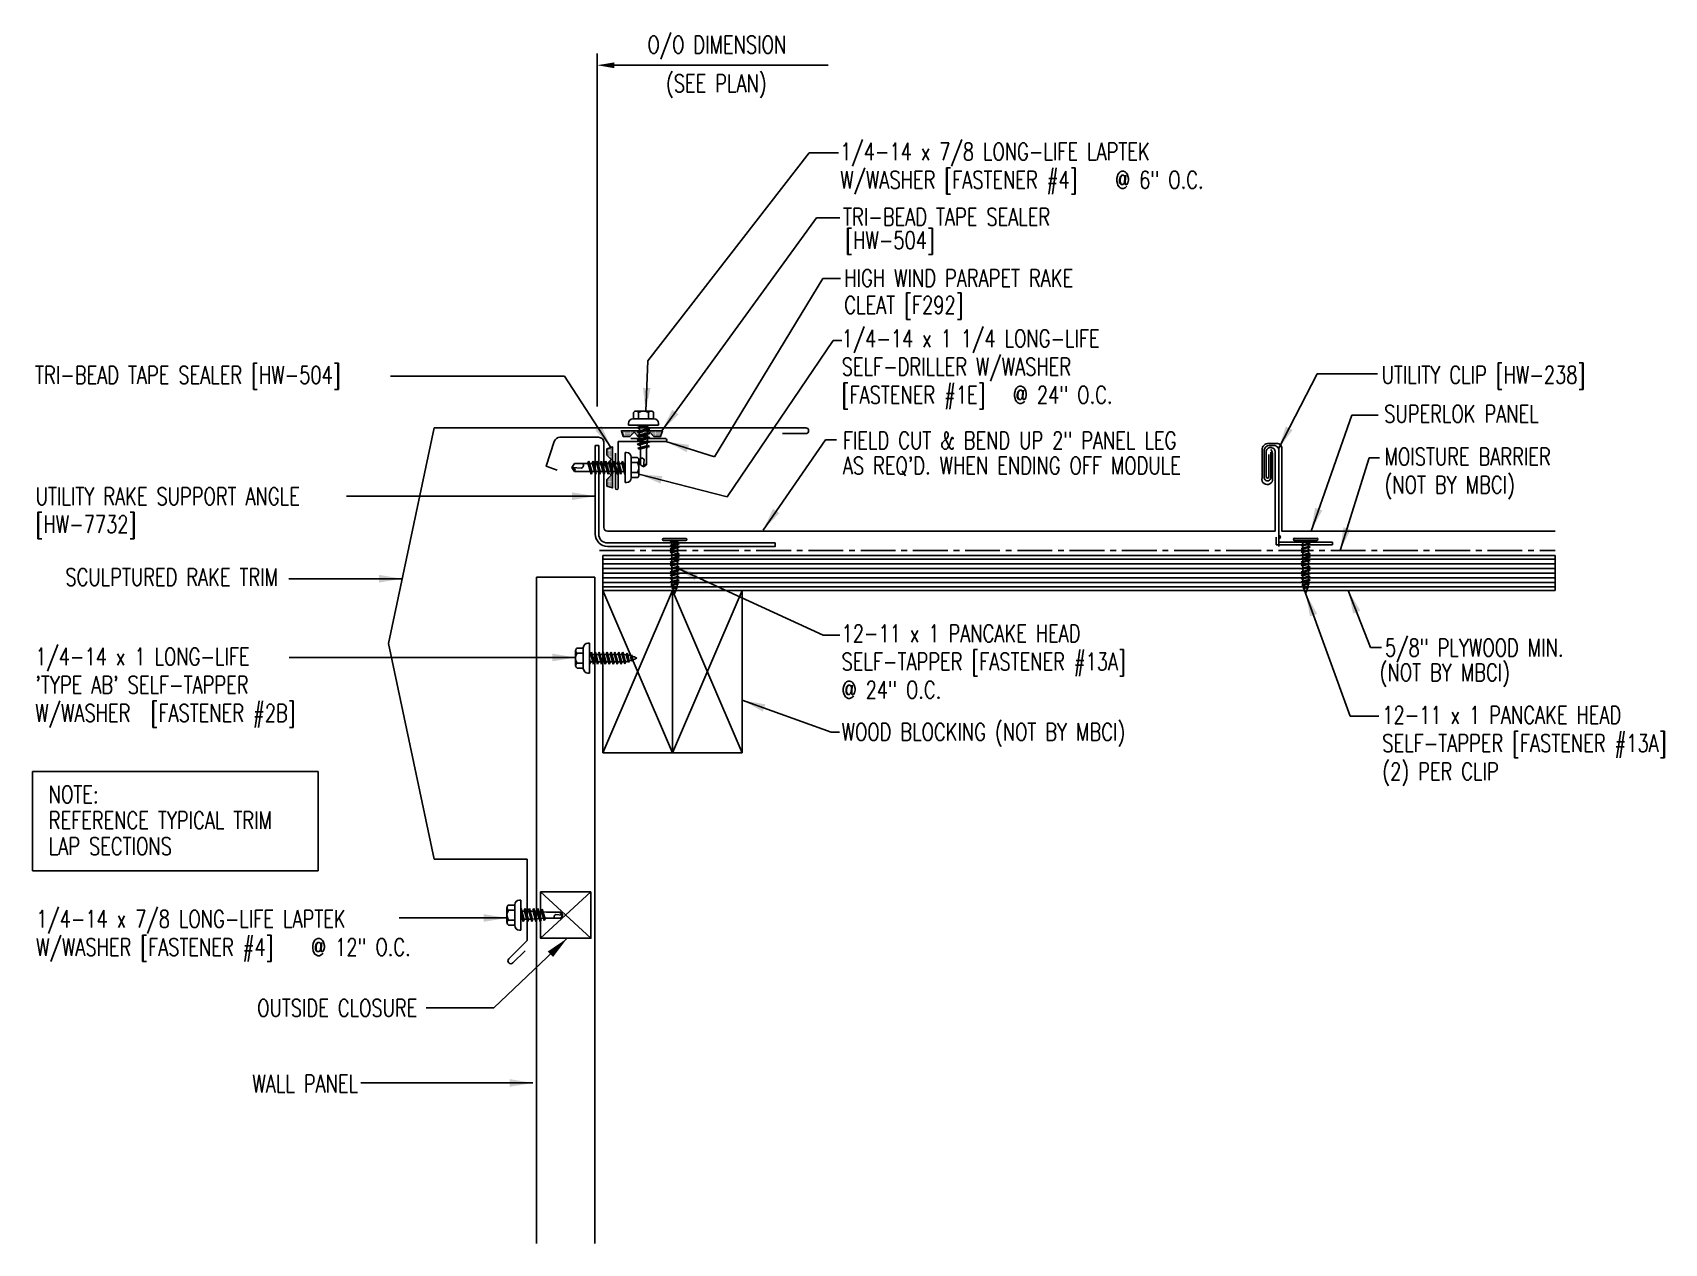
# Model space of a CAD drawing. Header units: inches. Extents: x 5.3 to 40.4, y 13.3 to 39.4.
import ezdxf
from ezdxf.enums import TextEntityAlignment as Align

# ---------------------------------------------------------------- set-up
doc = ezdxf.new("R2010")
doc.units = ezdxf.units.IN
doc.header["$MEASUREMENT"] = 0
doc.linetypes.add('CENTER2', pattern=[1.125, 0.75, -0.125, 0.125, -0.125])
for name, color, linetype in [('BARRIER', 253, 'CENTER2'), ('CLO', 3, 'Continuous'), ('DIM', 2, 'Continuous'), ('FASTENER', 9, 'Continuous'), ('PANEL', 11, 'Continuous'), ('STLA', 10, 'Continuous'), ('STLB', 5, 'Continuous'), ('TAPE', 8, 'Continuous'), ('TEXT', 2, 'Continuous'), ('TRIM', 6, 'Continuous'), ('WOOD', 3, 'Continuous')]:
    doc.layers.add(name, color=color, linetype=linetype)
doc.styles.add('TEXT1', font='ROMANS.shx', dxfattribs={"width": 0.75, "height": 0.375})
doc.dimstyles.new('DETAIL$7', dxfattribs={"dimscale": 4, "dimtxt": 0.375, "dimasz": 0.125, "dimexe": 0.0625, "dimexo": 0.125, "dimgap": 0.0625, "dimtad": 1, "dimdec": 4, "dimzin": 3, "dimdsep": 46, "dimlunit": 4, "dimtxsty": 'TEXT1', "dimblk": 'ARCHTICK', "dimcen": 0.0625, "dimclrd": 7, "dimclre": 7, "dimclrt": 2, "dimadec": 0, "dimazin": 0, "dimtfac": 0.59375, "dimtdec": 4, "dimtmove": 2, "dimatfit": 3, "dimfxl": 0, "dimfrac": 2, "dimtolj": 1, "dimtzin": 3, "dimarcsym": 0})

msp = doc.modelspace()

# ---------------------------------------------------------------- texts
at = {"layer": 'TEXT', "style": 'TEXT1', "width": 0.75}
for s, p in [('TRI-BEAD TAPE SEALER', (22.743, 35.236)), ('[HW-504]', (22.79, 34.735)), ('HIGH WIND PARAPET RAKE ', (22.769, 33.918)), ('CLEAT [F292]', (22.769, 33.338)), ('TRI-BEAD TAPE SEALER [HW-504]', (5.34, 31.829)), ('UTILITY CLIP [HW-238]', (34.342, 31.833)), ('SUPERLOK PANEL', (34.399, 30.993)), ('FIELD CUT & BEND UP 2" PANEL LEG', (22.738, 30.42)), ("AS REQ'D. WHEN ENDING OFF MODULE", (22.738, 29.878)), ('MOISTURE BARRIER', (34.405, 30.072)), ('(NOT BY MBCI)', (34.405, 29.465)), ('UTILITY RAKE SUPPORT ANGLE', (5.352, 29.215)), ('[HW-7732]', (5.352, 28.615)), ('5/8" PLYWOOD MIN.', (34.415, 25.955)), ('(NOT BY MBCI)', (34.3, 25.422)), ('WOOD BLOCKING (NOT BY MBCI)', (22.711, 24.141))]:
    msp.add_text(s, height=0.375, dxfattribs=at).set_placement(p)
for s, p in [('SCULPTURED RAKE TRIM', (10.574, 27.477)), ('OUTSIDE CLOSURE', (13.572, 18.194)), ('WALL PANEL', (12.298, 16.563))]:
    msp.add_text(s, height=0.375, dxfattribs=at).set_placement(p, align=Align.RIGHT)
at = {"layer": 'TRIM', "color": 2, "style": 'TEXT1', "width": 0.75}
for s, p in [('O/O DIMENSION', (18.53, 38.946)), ('(SEE PLAN)', (18.929, 38.113))]:
    msp.add_text(s, height=0.375, dxfattribs=at).set_placement(p)

# ---------------------------------------------------------------- blocks, each defined once
blk = doc.blocks.new('st7')
at = {"layer": 'FASTENER'}
for p, q in [((-0.24, 0.082), (0.24, 0.082)), ((-0.24, 0.037), (0.24, 0.037)), ((-0.093, 0.003), (0.027, 0.037)), ((-0.069, -0.011), (-0.093, 0.003)), ((-0.069, -0.011), (0.095, 0.036)), ((-0.057, 0.037), (-0.057, 0.013)), ((0.059, 0.026), (0.059, -0.025)), ((-0.093, -0.069), (0.071, -0.022)), ((-0.069, -0.082), (-0.093, -0.069)), ((-0.093, -0.14), (0.071, -0.093)), ((-0.069, -0.154), (-0.093, -0.14)), ((-0.093, -0.212), (0.071, -0.165)), ((-0.069, -0.225), (-0.093, -0.212)), ((-0.093, -0.283), (0.071, -0.236)), ((-0.069, -0.296), (-0.093, -0.283)), ((-0.093, -0.354), (0.071, -0.307)), ((-0.069, -0.082), (0.095, -0.036)), ((-0.069, -0.154), (0.095, -0.107)), ((-0.069, -0.225), (0.095, -0.178)), ((-0.069, -0.296), (0.095, -0.25)), ((-0.069, -0.368), (0.095, -0.321)), ((-0.057, -0.008), (-0.057, -0.059)), ((-0.057, -0.079), (-0.057, -0.13)), ((-0.057, -0.15), (-0.057, -0.201)), ((-0.057, -0.222), (-0.057, -0.273)), ((-0.057, -0.293), (-0.057, -0.344)), ((0.059, -0.046), (0.059, -0.097)), ((0.059, -0.117), (0.059, -0.168)), ((0.059, -0.189), (0.059, -0.239)), ((0.059, -0.26), (0.059, -0.311)), ((0.059, -0.331), (0.059, -0.382)), ((0.095, -0.036), (0.071, -0.022)), ((0.095, -0.107), (0.071, -0.093)), ((0.095, -0.178), (0.071, -0.165)), ((0.095, -0.25), (0.071, -0.236)), ((0.095, -0.321), (0.071, -0.307)), ((-0.069, -0.368), (-0.093, -0.354)), ((-0.093, -0.426), (0.071, -0.379)), ((-0.069, -0.439), (-0.093, -0.426)), ((-0.093, -0.497), (0.071, -0.45)), ((-0.069, -0.511), (-0.093, -0.497)), ((-0.093, -0.568), (0.071, -0.522)), ((-0.069, -0.582), (-0.093, -0.568)), ((-0.093, -0.64), (0.071, -0.593)), ((-0.069, -0.653), (-0.093, -0.64)), ((-0.093, -0.711), (0.071, -0.664)), ((-0.069, -0.439), (0.095, -0.392)), ((-0.069, -0.511), (0.095, -0.464)), ((-0.069, -0.582), (0.095, -0.535)), ((-0.069, -0.653), (0.095, -0.606)), ((-0.069, -0.725), (0.095, -0.678)), ((-0.057, -0.365), (-0.057, -0.415)), ((-0.057, -0.436), (-0.057, -0.487)), ((-0.057, -0.507), (-0.057, -0.558)), ((-0.057, -0.579), (-0.057, -0.629)), ((-0.057, -0.65), (-0.057, -0.701)), ((0.059, -0.403), (0.059, -0.454)), ((0.059, -0.474), (0.059, -0.525)), ((0.059, -0.545), (0.059, -0.596)), ((0.059, -0.617), (0.059, -0.668)), ((0.059, -0.688), (0.059, -0.739)), ((0.095, -0.392), (0.071, -0.379)), ((0.095, -0.464), (0.071, -0.45)), ((0.095, -0.535), (0.071, -0.522)), ((0.095, -0.606), (0.071, -0.593)), ((0.095, -0.678), (0.071, -0.664)), ((-0.069, -0.725), (-0.093, -0.711)), ((-0.093, -0.782), (0.071, -0.736)), ((-0.069, -0.796), (-0.093, -0.782)), ((-0.093, -0.854), (0.071, -0.807)), ((-0.069, -0.867), (-0.093, -0.854)), ((-0.078, -0.921), (0.061, -0.881)), ((-0.054, -0.934), (-0.078, -0.921)), ((-0.069, -0.796), (0.095, -0.749)), ((-0.069, -0.867), (0.095, -0.821)), ((-0.058, -0.986), (0.041, -0.958)), ((-0.034, -1), (-0.058, -0.986)), ((-0.057, -0.721), (-0.057, -0.772)), ((-0.057, -0.793), (-0.057, -0.844)), ((-0.054, -0.934), (0.085, -0.895)), ((-0.034, -1), (0.065, -0.972)), ((-0.03, -1.05), (0.006, -1.04)), ((-0.006, -1.063), (-0.03, -1.05)), ((-0.006, -1.063), (0.03, -1.053)), ((0.03, -1.053), (0.006, -1.04)), ((0.065, -0.972), (0.041, -0.958)), ((0.059, -0.759), (0.059, -0.81)), ((0.059, -0.831), (0.059, -0.861)), ((0.085, -0.895), (0.061, -0.881)), ((0.095, -0.749), (0.071, -0.736)), ((0.095, -0.821), (0.071, -0.807))]:
    blk.add_line(p, q, dxfattribs=at)
for centre, radius, start, end in [((-0.238, 0.06), 0.0227, 94.6639, 265.3361), ((0.238, 0.06), 0.0227, 274.6639, 85.3361), ((0.502, -0.853), 0.56, 181.0834, 186.2136), ((0.502, -0.853), 0.56, 188.2489, 193.282), ((0.502, -0.853), 0.56, 194.889, 200.3099), ((-0.501, -0.853), 0.56, 339.4684, 347.2016), ((-0.501, -0.853), 0.56, 348.7524, 354.9475), ((-0.501, -0.853), 0.56, 357.0874, 0.7958), ((0.502, -0.853), 0.56, 201.1572, 206.3807), ((-0.501, -0.853), 0.56, 333.6193, 338.828)]:
    blk.add_arc(centre, radius, start, end, dxfattribs=at)
blk = doc.blocks.new('*X2')
at = {"color": 0}
for p, q in [((-0.434, 0.135), (-0.434, 0.135)), ((-0.434, 0.123), (-0.434, 0.123)), ((-0.422, 0.141), (-0.422, 0.141)), ((-0.422, 0.129), (-0.422, 0.129)), ((-0.422, 0.117), (-0.422, 0.117)), ((-0.422, 0.105), (-0.422, 0.105)), ((-0.422, 0.094), (-0.422, 0.094)), ((-0.422, 0.082), (-0.422, 0.082)), ((-0.41, 0.135), (-0.41, 0.135)), ((-0.41, 0.123), (-0.41, 0.123)), ((-0.41, 0.111), (-0.41, 0.111)), ((-0.41, 0.1), (-0.41, 0.1)), ((-0.41, 0.088), (-0.41, 0.088)), ((-0.41, 0.076), (-0.41, 0.076)), ((-0.41, 0.064), (-0.41, 0.064)), ((-0.41, 0.053), (-0.41, 0.053)), ((-0.41, 0.041), (-0.41, 0.041)), ((-0.398, 0.141), (-0.398, 0.141)), ((-0.398, 0.129), (-0.398, 0.129)), ((-0.398, 0.117), (-0.398, 0.117)), ((-0.398, 0.105), (-0.398, 0.105)), ((-0.398, 0.094), (-0.398, 0.094)), ((-0.398, 0.082), (-0.398, 0.082)), ((-0.398, 0.07), (-0.398, 0.07)), ((-0.398, 0.059), (-0.398, 0.059)), ((-0.398, 0.047), (-0.398, 0.047)), ((-0.398, 0.035), (-0.398, 0.035)), ((-0.398, 0.023), (-0.398, 0.023)), ((-0.387, 0.135), (-0.387, 0.135)), ((-0.387, 0.123), (-0.387, 0.123)), ((-0.387, 0.111), (-0.387, 0.111)), ((-0.387, 0.1), (-0.387, 0.1)), ((-0.387, 0.088), (-0.387, 0.088)), ((-0.387, 0.076), (-0.387, 0.076)), ((-0.387, 0.064), (-0.387, 0.064)), ((-0.387, 0.053), (-0.387, 0.053)), ((-0.387, 0.041), (-0.387, 0.041)), ((-0.387, 0.029), (-0.387, 0.029)), ((-0.375, 0.141), (-0.375, 0.141)), ((-0.375, 0.129), (-0.375, 0.129)), ((-0.375, 0.117), (-0.375, 0.117)), ((-0.375, 0.105), (-0.375, 0.105)), ((-0.375, 0.094), (-0.375, 0.094)), ((-0.375, 0.082), (-0.375, 0.082)), ((-0.375, 0.07), (-0.375, 0.07)), ((-0.375, 0.059), (-0.375, 0.059)), ((-0.375, 0.047), (-0.375, 0.047)), ((-0.375, 0.035), (-0.375, 0.035)), ((-0.375, 0.023), (-0.375, 0.023)), ((-0.363, 0.135), (-0.363, 0.135)), ((-0.363, 0.123), (-0.363, 0.123)), ((-0.363, 0.111), (-0.363, 0.111)), ((-0.363, 0.1), (-0.363, 0.1)), ((-0.363, 0.088), (-0.363, 0.088)), ((-0.363, 0.076), (-0.363, 0.076)), ((-0.363, 0.064), (-0.363, 0.064)), ((-0.363, 0.053), (-0.363, 0.053)), ((-0.363, 0.041), (-0.363, 0.041)), ((-0.363, 0.029), (-0.363, 0.029)), ((-0.352, 0.141), (-0.352, 0.141)), ((-0.352, 0.129), (-0.352, 0.129)), ((-0.352, 0.117), (-0.352, 0.117)), ((-0.352, 0.105), (-0.352, 0.105)), ((-0.352, 0.094), (-0.352, 0.094)), ((-0.352, 0.082), (-0.352, 0.082)), ((-0.352, 0.07), (-0.352, 0.07)), ((-0.352, 0.059), (-0.352, 0.059)), ((-0.352, 0.047), (-0.352, 0.047)), ((-0.352, 0.035), (-0.352, 0.035)), ((-0.352, 0.023), (-0.352, 0.023)), ((-0.34, 0.135), (-0.34, 0.135)), ((-0.34, 0.123), (-0.34, 0.123)), ((-0.34, 0.111), (-0.34, 0.111)), ((-0.34, 0.1), (-0.34, 0.1)), ((-0.34, 0.088), (-0.34, 0.088)), ((-0.34, 0.076), (-0.34, 0.076)), ((-0.34, 0.064), (-0.34, 0.064)), ((-0.34, 0.053), (-0.34, 0.053)), ((-0.34, 0.041), (-0.34, 0.041)), ((-0.34, 0.029), (-0.34, 0.029)), ((-0.328, 0.141), (-0.328, 0.141)), ((-0.328, 0.129), (-0.328, 0.129)), ((-0.328, 0.117), (-0.328, 0.117)), ((-0.328, 0.105), (-0.328, 0.105)), ((-0.328, 0.094), (-0.328, 0.094)), ((-0.328, 0.082), (-0.328, 0.082)), ((-0.328, 0.07), (-0.328, 0.07)), ((-0.328, 0.059), (-0.328, 0.059)), ((-0.328, 0.047), (-0.328, 0.047)), ((-0.328, 0.035), (-0.328, 0.035)), ((-0.328, 0.023), (-0.328, 0.023)), ((-0.316, 0.135), (-0.316, 0.135)), ((-0.316, 0.123), (-0.316, 0.123)), ((-0.316, 0.111), (-0.316, 0.111)), ((-0.316, 0.1), (-0.316, 0.1)), ((-0.316, 0.088), (-0.316, 0.088)), ((-0.316, 0.076), (-0.316, 0.076)), ((-0.316, 0.064), (-0.316, 0.064)), ((-0.316, 0.053), (-0.316, 0.053)), ((-0.316, 0.041), (-0.316, 0.041)), ((-0.316, 0.029), (-0.316, 0.029)), ((-0.305, 0.141), (-0.305, 0.141)), ((-0.305, 0.129), (-0.305, 0.129)), ((-0.305, 0.117), (-0.305, 0.117)), ((-0.305, 0.105), (-0.305, 0.105)), ((-0.305, 0.094), (-0.305, 0.094)), ((-0.305, 0.082), (-0.305, 0.082)), ((-0.305, 0.07), (-0.305, 0.07)), ((-0.305, 0.059), (-0.305, 0.059)), ((-0.305, 0.047), (-0.305, 0.047)), ((-0.305, 0.035), (-0.305, 0.035)), ((-0.305, 0.023), (-0.305, 0.023)), ((-0.293, 0.135), (-0.293, 0.135)), ((-0.293, 0.123), (-0.293, 0.123)), ((-0.293, 0.111), (-0.293, 0.111)), ((-0.293, 0.1), (-0.293, 0.1)), ((-0.293, 0.088), (-0.293, 0.088)), ((-0.293, 0.076), (-0.293, 0.076)), ((-0.293, 0.064), (-0.293, 0.064)), ((-0.293, 0.053), (-0.293, 0.053)), ((-0.293, 0.041), (-0.293, 0.041)), ((-0.293, 0.029), (-0.293, 0.029)), ((-0.281, 0.141), (-0.281, 0.141)), ((-0.281, 0.129), (-0.281, 0.129)), ((-0.281, 0.117), (-0.281, 0.117)), ((-0.281, 0.105), (-0.281, 0.105)), ((-0.281, 0.094), (-0.281, 0.094)), ((-0.281, 0.082), (-0.281, 0.082)), ((-0.281, 0.07), (-0.281, 0.07)), ((-0.281, 0.059), (-0.281, 0.059)), ((-0.281, 0.047), (-0.281, 0.047)), ((-0.281, 0.035), (-0.281, 0.035)), ((-0.281, 0.023), (-0.281, 0.023)), ((-0.27, 0.135), (-0.27, 0.135)), ((-0.27, 0.123), (-0.27, 0.123)), ((-0.27, 0.111), (-0.27, 0.111)), ((-0.27, 0.1), (-0.27, 0.1)), ((-0.27, 0.088), (-0.27, 0.088)), ((-0.27, 0.076), (-0.27, 0.076)), ((-0.27, 0.064), (-0.27, 0.064)), ((-0.27, 0.053), (-0.27, 0.053)), ((-0.27, 0.041), (-0.27, 0.041)), ((-0.27, 0.029), (-0.27, 0.029)), ((-0.258, 0.141), (-0.258, 0.141)), ((-0.258, 0.129), (-0.258, 0.129)), ((-0.258, 0.117), (-0.258, 0.117)), ((-0.258, 0.105), (-0.258, 0.105)), ((-0.258, 0.094), (-0.258, 0.094)), ((-0.258, 0.082), (-0.258, 0.082)), ((-0.258, 0.07), (-0.258, 0.07)), ((-0.258, 0.059), (-0.258, 0.059)), ((-0.258, 0.047), (-0.258, 0.047)), ((-0.258, 0.035), (-0.258, 0.035)), ((-0.258, 0.023), (-0.258, 0.023)), ((-0.246, 0.135), (-0.246, 0.135)), ((-0.246, 0.123), (-0.246, 0.123)), ((-0.246, 0.111), (-0.246, 0.111)), ((-0.246, 0.1), (-0.246, 0.1)), ((-0.246, 0.088), (-0.246, 0.088)), ((-0.246, 0.076), (-0.246, 0.076)), ((-0.246, 0.064), (-0.246, 0.064)), ((-0.246, 0.053), (-0.246, 0.053)), ((-0.246, 0.041), (-0.246, 0.041)), ((-0.234, 0.141), (-0.234, 0.141)), ((-0.234, 0.129), (-0.234, 0.129)), ((-0.234, 0.117), (-0.234, 0.117)), ((-0.234, 0.105), (-0.234, 0.105)), ((-0.234, 0.094), (-0.234, 0.094)), ((-0.234, 0.082), (-0.234, 0.082)), ((-0.234, 0.07), (-0.234, 0.07)), ((-0.234, 0.059), (-0.234, 0.059)), ((-0.234, 0.047), (-0.234, 0.047)), ((-0.223, 0.135), (-0.223, 0.135)), ((-0.223, 0.123), (-0.223, 0.123)), ((-0.223, 0.111), (-0.223, 0.111)), ((-0.223, 0.1), (-0.223, 0.1)), ((-0.223, 0.088), (-0.223, 0.088)), ((-0.223, 0.076), (-0.223, 0.076)), ((-0.223, 0.064), (-0.223, 0.064)), ((-0.211, 0.141), (-0.211, 0.141)), ((-0.211, 0.129), (-0.211, 0.129)), ((-0.211, 0.117), (-0.211, 0.117)), ((-0.211, 0.105), (-0.211, 0.105)), ((-0.211, 0.094), (-0.211, 0.094)), ((-0.211, 0.082), (-0.211, 0.082)), ((-0.211, 0.07), (-0.211, 0.07)), ((-0.199, 0.135), (-0.199, 0.135)), ((-0.199, 0.123), (-0.199, 0.123)), ((-0.199, 0.111), (-0.199, 0.111)), ((-0.199, 0.1), (-0.199, 0.1)), ((-0.199, 0.088), (-0.199, 0.088)), ((-0.188, 0.141), (-0.188, 0.141)), ((-0.188, 0.129), (-0.188, 0.129)), ((-0.188, 0.117), (-0.188, 0.117)), ((-0.188, 0.105), (-0.188, 0.105)), ((-0.188, 0.094), (-0.188, 0.094)), ((-0.176, 0.135), (-0.176, 0.135)), ((-0.176, 0.123), (-0.176, 0.123)), ((-0.176, 0.111), (-0.176, 0.111)), ((-0.164, 0.141), (-0.164, 0.141)), ((-0.164, 0.129), (-0.164, 0.129)), ((-0.164, 0.117), (-0.164, 0.117)), ((-0.164, 0.105), (-0.164, 0.105)), ((-0.152, 0.135), (-0.152, 0.135)), ((-0.152, 0.123), (-0.152, 0.123)), ((-0.152, 0.111), (-0.152, 0.111)), ((-0.152, 0.1), (-0.152, 0.1)), ((-0.141, 0.141), (-0.141, 0.141)), ((-0.141, 0.129), (-0.141, 0.129)), ((-0.141, 0.117), (-0.141, 0.117)), ((-0.141, 0.105), (-0.141, 0.105)), ((-0.141, 0.094), (-0.141, 0.094)), ((-0.141, 0.082), (-0.141, 0.082)), ((-0.129, 0.135), (-0.129, 0.135)), ((-0.129, 0.123), (-0.129, 0.123)), ((-0.129, 0.111), (-0.129, 0.111)), ((-0.129, 0.1), (-0.129, 0.1)), ((-0.129, 0.088), (-0.129, 0.088)), ((-0.129, 0.076), (-0.129, 0.076)), ((-0.117, 0.141), (-0.117, 0.141)), ((-0.117, 0.129), (-0.117, 0.129)), ((-0.117, 0.117), (-0.117, 0.117)), ((-0.117, 0.105), (-0.117, 0.105)), ((-0.117, 0.094), (-0.117, 0.094)), ((-0.117, 0.082), (-0.117, 0.082)), ((-0.117, 0.07), (-0.117, 0.07)), ((-0.117, 0.059), (-0.117, 0.059)), ((-0.105, 0.135), (-0.105, 0.135)), ((-0.105, 0.123), (-0.105, 0.123)), ((-0.105, 0.111), (-0.105, 0.111)), ((-0.105, 0.1), (-0.105, 0.1)), ((-0.105, 0.088), (-0.105, 0.088)), ((-0.105, 0.076), (-0.105, 0.076)), ((-0.105, 0.064), (-0.105, 0.064)), ((-0.105, 0.053), (-0.105, 0.053)), ((-0.094, 0.141), (-0.094, 0.141)), ((-0.094, 0.129), (-0.094, 0.129)), ((-0.094, 0.117), (-0.094, 0.117)), ((-0.094, 0.105), (-0.094, 0.105)), ((-0.094, 0.094), (-0.094, 0.094)), ((-0.094, 0.082), (-0.094, 0.082)), ((-0.094, 0.07), (-0.094, 0.07)), ((-0.094, 0.059), (-0.094, 0.059)), ((-0.094, 0.047), (-0.094, 0.047)), ((-0.094, 0.035), (-0.094, 0.035)), ((-0.082, 0.135), (-0.082, 0.135)), ((-0.082, 0.123), (-0.082, 0.123)), ((-0.082, 0.111), (-0.082, 0.111)), ((-0.082, 0.1), (-0.082, 0.1)), ((-0.082, 0.088), (-0.082, 0.088)), ((-0.082, 0.076), (-0.082, 0.076)), ((-0.082, 0.064), (-0.082, 0.064)), ((-0.082, 0.053), (-0.082, 0.053)), ((-0.082, 0.041), (-0.082, 0.041)), ((-0.082, 0.029), (-0.082, 0.029)), ((-0.07, 0.141), (-0.07, 0.141)), ((-0.07, 0.129), (-0.07, 0.129)), ((-0.07, 0.117), (-0.07, 0.117)), ((-0.07, 0.105), (-0.07, 0.105)), ((-0.07, 0.094), (-0.07, 0.094)), ((-0.07, 0.082), (-0.07, 0.082)), ((-0.07, 0.07), (-0.07, 0.07)), ((-0.07, 0.059), (-0.07, 0.059)), ((-0.07, 0.047), (-0.07, 0.047)), ((-0.07, 0.035), (-0.07, 0.035)), ((-0.07, 0.023), (-0.07, 0.023)), ((-0.059, 0.135), (-0.059, 0.135)), ((-0.059, 0.123), (-0.059, 0.123)), ((-0.059, 0.111), (-0.059, 0.111)), ((-0.059, 0.1), (-0.059, 0.1)), ((-0.059, 0.088), (-0.059, 0.088)), ((-0.059, 0.076), (-0.059, 0.076)), ((-0.059, 0.064), (-0.059, 0.064)), ((-0.059, 0.053), (-0.059, 0.053)), ((-0.059, 0.041), (-0.059, 0.041)), ((-0.059, 0.029), (-0.059, 0.029)), ((-0.047, 0.141), (-0.047, 0.141)), ((-0.047, 0.129), (-0.047, 0.129)), ((-0.047, 0.117), (-0.047, 0.117)), ((-0.047, 0.105), (-0.047, 0.105)), ((-0.047, 0.094), (-0.047, 0.094)), ((-0.047, 0.082), (-0.047, 0.082)), ((-0.047, 0.07), (-0.047, 0.07)), ((-0.047, 0.059), (-0.047, 0.059)), ((-0.047, 0.047), (-0.047, 0.047)), ((-0.047, 0.035), (-0.047, 0.035)), ((-0.047, 0.023), (-0.047, 0.023)), ((-0.035, 0.135), (-0.035, 0.135)), ((-0.035, 0.123), (-0.035, 0.123)), ((-0.035, 0.111), (-0.035, 0.111)), ((-0.035, 0.1), (-0.035, 0.1)), ((-0.035, 0.088), (-0.035, 0.088)), ((-0.035, 0.076), (-0.035, 0.076)), ((-0.035, 0.064), (-0.035, 0.064)), ((-0.035, 0.053), (-0.035, 0.053)), ((-0.035, 0.041), (-0.035, 0.041)), ((-0.035, 0.029), (-0.035, 0.029)), ((-0.023, 0.141), (-0.023, 0.141)), ((-0.023, 0.129), (-0.023, 0.129)), ((-0.023, 0.117), (-0.023, 0.117)), ((-0.023, 0.105), (-0.023, 0.105)), ((-0.023, 0.094), (-0.023, 0.094)), ((-0.023, 0.082), (-0.023, 0.082)), ((-0.023, 0.07), (-0.023, 0.07)), ((-0.023, 0.059), (-0.023, 0.059)), ((-0.023, 0.047), (-0.023, 0.047)), ((-0.023, 0.035), (-0.023, 0.035)), ((-0.023, 0.023), (-0.023, 0.023)), ((-0.012, 0.135), (-0.012, 0.135)), ((-0.012, 0.123), (-0.012, 0.123)), ((-0.012, 0.111), (-0.012, 0.111)), ((-0.012, 0.1), (-0.012, 0.1)), ((-0.012, 0.088), (-0.012, 0.088)), ((-0.012, 0.076), (-0.012, 0.076)), ((-0.012, 0.064), (-0.012, 0.064)), ((-0.012, 0.053), (-0.012, 0.053)), ((-0.012, 0.041), (-0.012, 0.041)), ((-0.012, 0.029), (-0.012, 0.029)), ((0, 0.141), (0, 0.141)), ((0, 0.129), (0, 0.129)), ((0, 0.117), (0, 0.117)), ((0, 0.105), (0, 0.105)), ((0, 0.094), (0, 0.094)), ((0, 0.082), (0, 0.082)), ((0, 0.07), (0, 0.07)), ((0, 0.059), (0, 0.059)), ((0, 0.047), (0, 0.047)), ((0, 0.035), (0, 0.035)), ((0, 0.023), (0, 0.023)), ((0.012, 0.135), (0.012, 0.135)), ((0.012, 0.123), (0.012, 0.123)), ((0.012, 0.111), (0.012, 0.111)), ((0.012, 0.1), (0.012, 0.1)), ((0.012, 0.088), (0.012, 0.088)), ((0.012, 0.076), (0.012, 0.076)), ((0.012, 0.064), (0.012, 0.064)), ((0.012, 0.053), (0.012, 0.053)), ((0.012, 0.041), (0.012, 0.041)), ((0.012, 0.029), (0.012, 0.029)), ((0.023, 0.141), (0.023, 0.141)), ((0.023, 0.129), (0.023, 0.129)), ((0.023, 0.117), (0.023, 0.117)), ((0.023, 0.105), (0.023, 0.105)), ((0.023, 0.094), (0.023, 0.094)), ((0.023, 0.082), (0.023, 0.082)), ((0.023, 0.07), (0.023, 0.07)), ((0.023, 0.059), (0.023, 0.059)), ((0.023, 0.047), (0.023, 0.047)), ((0.023, 0.035), (0.023, 0.035)), ((0.023, 0.023), (0.023, 0.023)), ((0.035, 0.135), (0.035, 0.135)), ((0.035, 0.123), (0.035, 0.123)), ((0.035, 0.111), (0.035, 0.111)), ((0.035, 0.1), (0.035, 0.1)), ((0.035, 0.088), (0.035, 0.088)), ((0.035, 0.076), (0.035, 0.076)), ((0.035, 0.064), (0.035, 0.064)), ((0.035, 0.053), (0.035, 0.053)), ((0.035, 0.041), (0.035, 0.041)), ((0.035, 0.029), (0.035, 0.029)), ((0.047, 0.141), (0.047, 0.141)), ((0.047, 0.129), (0.047, 0.129)), ((0.047, 0.117), (0.047, 0.117)), ((0.047, 0.105), (0.047, 0.105)), ((0.047, 0.094), (0.047, 0.094)), ((0.047, 0.082), (0.047, 0.082)), ((0.047, 0.07), (0.047, 0.07)), ((0.047, 0.059), (0.047, 0.059)), ((0.047, 0.047), (0.047, 0.047)), ((0.047, 0.035), (0.047, 0.035)), ((0.047, 0.023), (0.047, 0.023)), ((0.059, 0.135), (0.059, 0.135)), ((0.059, 0.123), (0.059, 0.123)), ((0.059, 0.111), (0.059, 0.111)), ((0.059, 0.1), (0.059, 0.1)), ((0.059, 0.088), (0.059, 0.088)), ((0.059, 0.076), (0.059, 0.076)), ((0.059, 0.064), (0.059, 0.064)), ((0.059, 0.053), (0.059, 0.053)), ((0.059, 0.041), (0.059, 0.041)), ((0.059, 0.029), (0.059, 0.029)), ((0.07, 0.141), (0.07, 0.141)), ((0.07, 0.129), (0.07, 0.129)), ((0.07, 0.117), (0.07, 0.117)), ((0.07, 0.105), (0.07, 0.105)), ((0.07, 0.094), (0.07, 0.094)), ((0.07, 0.082), (0.07, 0.082)), ((0.07, 0.07), (0.07, 0.07)), ((0.07, 0.059), (0.07, 0.059)), ((0.07, 0.047), (0.07, 0.047)), ((0.07, 0.035), (0.07, 0.035)), ((0.07, 0.023), (0.07, 0.023)), ((0.082, 0.135), (0.082, 0.135)), ((0.082, 0.123), (0.082, 0.123)), ((0.082, 0.111), (0.082, 0.111)), ((0.082, 0.1), (0.082, 0.1)), ((0.082, 0.088), (0.082, 0.088)), ((0.082, 0.076), (0.082, 0.076)), ((0.082, 0.064), (0.082, 0.064)), ((0.082, 0.053), (0.082, 0.053)), ((0.082, 0.041), (0.082, 0.041)), ((0.082, 0.029), (0.082, 0.029)), ((0.094, 0.141), (0.094, 0.141)), ((0.094, 0.129), (0.094, 0.129)), ((0.094, 0.117), (0.094, 0.117)), ((0.094, 0.105), (0.094, 0.105)), ((0.094, 0.094), (0.094, 0.094)), ((0.094, 0.082), (0.094, 0.082)), ((0.094, 0.07), (0.094, 0.07)), ((0.094, 0.059), (0.094, 0.059)), ((0.094, 0.047), (0.094, 0.047)), ((0.094, 0.035), (0.094, 0.035)), ((0.105, 0.135), (0.105, 0.135)), ((0.105, 0.123), (0.105, 0.123)), ((0.105, 0.111), (0.105, 0.111)), ((0.105, 0.1), (0.105, 0.1)), ((0.105, 0.088), (0.105, 0.088)), ((0.105, 0.076), (0.105, 0.076)), ((0.105, 0.064), (0.105, 0.064)), ((0.105, 0.053), (0.105, 0.053)), ((0.117, 0.141), (0.117, 0.141)), ((0.117, 0.129), (0.117, 0.129)), ((0.117, 0.117), (0.117, 0.117)), ((0.117, 0.105), (0.117, 0.105)), ((0.117, 0.094), (0.117, 0.094)), ((0.117, 0.082), (0.117, 0.082)), ((0.117, 0.07), (0.117, 0.07)), ((0.117, 0.059), (0.117, 0.059)), ((0.129, 0.135), (0.129, 0.135)), ((0.129, 0.123), (0.129, 0.123)), ((0.129, 0.111), (0.129, 0.111)), ((0.129, 0.1), (0.129, 0.1)), ((0.129, 0.088), (0.129, 0.088)), ((0.129, 0.076), (0.129, 0.076)), ((0.141, 0.141), (0.141, 0.141)), ((0.141, 0.129), (0.141, 0.129)), ((0.141, 0.117), (0.141, 0.117)), ((0.141, 0.105), (0.141, 0.105)), ((0.141, 0.094), (0.141, 0.094)), ((0.141, 0.082), (0.141, 0.082)), ((0.152, 0.135), (0.152, 0.135)), ((0.152, 0.123), (0.152, 0.123)), ((0.152, 0.111), (0.152, 0.111)), ((0.152, 0.1), (0.152, 0.1)), ((0.164, 0.141), (0.164, 0.141)), ((0.164, 0.129), (0.164, 0.129)), ((0.164, 0.117), (0.164, 0.117)), ((0.164, 0.105), (0.164, 0.105)), ((0.176, 0.135), (0.176, 0.135)), ((0.176, 0.123), (0.176, 0.123)), ((0.176, 0.111), (0.176, 0.111)), ((0.188, 0.141), (0.188, 0.141)), ((0.188, 0.129), (0.188, 0.129)), ((0.188, 0.117), (0.188, 0.117)), ((0.188, 0.105), (0.188, 0.105)), ((0.188, 0.094), (0.188, 0.094)), ((0.199, 0.135), (0.199, 0.135)), ((0.199, 0.123), (0.199, 0.123)), ((0.199, 0.111), (0.199, 0.111)), ((0.199, 0.1), (0.199, 0.1)), ((0.199, 0.088), (0.199, 0.088)), ((0.211, 0.141), (0.211, 0.141)), ((0.211, 0.129), (0.211, 0.129)), ((0.211, 0.117), (0.211, 0.117)), ((0.211, 0.105), (0.211, 0.105)), ((0.211, 0.094), (0.211, 0.094)), ((0.211, 0.082), (0.211, 0.082)), ((0.211, 0.07), (0.211, 0.07)), ((0.223, 0.135), (0.223, 0.135)), ((0.223, 0.123), (0.223, 0.123)), ((0.223, 0.111), (0.223, 0.111)), ((0.223, 0.1), (0.223, 0.1)), ((0.223, 0.088), (0.223, 0.088)), ((0.223, 0.076), (0.223, 0.076)), ((0.223, 0.064), (0.223, 0.064)), ((0.234, 0.141), (0.234, 0.141)), ((0.234, 0.129), (0.234, 0.129)), ((0.234, 0.117), (0.234, 0.117)), ((0.234, 0.105), (0.234, 0.105)), ((0.234, 0.094), (0.234, 0.094)), ((0.234, 0.082), (0.234, 0.082)), ((0.234, 0.07), (0.234, 0.07)), ((0.234, 0.059), (0.234, 0.059)), ((0.234, 0.047), (0.234, 0.047)), ((0.246, 0.135), (0.246, 0.135)), ((0.246, 0.123), (0.246, 0.123)), ((0.246, 0.111), (0.246, 0.111)), ((0.246, 0.1), (0.246, 0.1)), ((0.246, 0.088), (0.246, 0.088)), ((0.246, 0.076), (0.246, 0.076)), ((0.246, 0.064), (0.246, 0.064)), ((0.246, 0.053), (0.246, 0.053)), ((0.246, 0.041), (0.246, 0.041)), ((0.258, 0.141), (0.258, 0.141)), ((0.258, 0.129), (0.258, 0.129)), ((0.258, 0.117), (0.258, 0.117)), ((0.258, 0.105), (0.258, 0.105)), ((0.258, 0.094), (0.258, 0.094)), ((0.258, 0.082), (0.258, 0.082)), ((0.258, 0.07), (0.258, 0.07)), ((0.258, 0.059), (0.258, 0.059)), ((0.258, 0.047), (0.258, 0.047)), ((0.258, 0.035), (0.258, 0.035)), ((0.258, 0.023), (0.258, 0.023)), ((0.27, 0.135), (0.27, 0.135)), ((0.27, 0.123), (0.27, 0.123)), ((0.27, 0.111), (0.27, 0.111)), ((0.27, 0.1), (0.27, 0.1)), ((0.27, 0.088), (0.27, 0.088)), ((0.27, 0.076), (0.27, 0.076)), ((0.27, 0.064), (0.27, 0.064)), ((0.27, 0.053), (0.27, 0.053)), ((0.27, 0.041), (0.27, 0.041)), ((0.27, 0.029), (0.27, 0.029)), ((0.281, 0.141), (0.281, 0.141)), ((0.281, 0.129), (0.281, 0.129)), ((0.281, 0.117), (0.281, 0.117)), ((0.281, 0.105), (0.281, 0.105)), ((0.281, 0.094), (0.281, 0.094)), ((0.281, 0.082), (0.281, 0.082)), ((0.281, 0.07), (0.281, 0.07)), ((0.281, 0.059), (0.281, 0.059)), ((0.281, 0.047), (0.281, 0.047)), ((0.281, 0.035), (0.281, 0.035)), ((0.281, 0.023), (0.281, 0.023)), ((0.293, 0.135), (0.293, 0.135)), ((0.293, 0.123), (0.293, 0.123)), ((0.293, 0.111), (0.293, 0.111)), ((0.293, 0.1), (0.293, 0.1)), ((0.293, 0.088), (0.293, 0.088)), ((0.293, 0.076), (0.293, 0.076)), ((0.293, 0.064), (0.293, 0.064)), ((0.293, 0.053), (0.293, 0.053)), ((0.293, 0.041), (0.293, 0.041)), ((0.293, 0.029), (0.293, 0.029)), ((0.305, 0.141), (0.305, 0.141)), ((0.305, 0.129), (0.305, 0.129)), ((0.305, 0.117), (0.305, 0.117)), ((0.305, 0.105), (0.305, 0.105)), ((0.305, 0.094), (0.305, 0.094)), ((0.305, 0.082), (0.305, 0.082)), ((0.305, 0.07), (0.305, 0.07)), ((0.305, 0.059), (0.305, 0.059)), ((0.305, 0.047), (0.305, 0.047)), ((0.305, 0.035), (0.305, 0.035)), ((0.305, 0.023), (0.305, 0.023)), ((0.316, 0.135), (0.316, 0.135)), ((0.316, 0.123), (0.316, 0.123)), ((0.316, 0.111), (0.316, 0.111)), ((0.316, 0.1), (0.316, 0.1)), ((0.316, 0.088), (0.316, 0.088)), ((0.316, 0.076), (0.316, 0.076)), ((0.316, 0.064), (0.316, 0.064)), ((0.316, 0.053), (0.316, 0.053)), ((0.316, 0.041), (0.316, 0.041)), ((0.316, 0.029), (0.316, 0.029)), ((0.328, 0.141), (0.328, 0.141)), ((0.328, 0.129), (0.328, 0.129)), ((0.328, 0.117), (0.328, 0.117)), ((0.328, 0.105), (0.328, 0.105)), ((0.328, 0.094), (0.328, 0.094)), ((0.328, 0.082), (0.328, 0.082)), ((0.328, 0.07), (0.328, 0.07)), ((0.328, 0.059), (0.328, 0.059)), ((0.328, 0.047), (0.328, 0.047)), ((0.328, 0.035), (0.328, 0.035)), ((0.328, 0.023), (0.328, 0.023)), ((0.34, 0.135), (0.34, 0.135)), ((0.34, 0.123), (0.34, 0.123)), ((0.34, 0.111), (0.34, 0.111)), ((0.34, 0.1), (0.34, 0.1)), ((0.34, 0.088), (0.34, 0.088)), ((0.34, 0.076), (0.34, 0.076)), ((0.34, 0.064), (0.34, 0.064)), ((0.34, 0.053), (0.34, 0.053)), ((0.34, 0.041), (0.34, 0.041)), ((0.34, 0.029), (0.34, 0.029)), ((0.352, 0.141), (0.352, 0.141)), ((0.352, 0.129), (0.352, 0.129)), ((0.352, 0.117), (0.352, 0.117)), ((0.352, 0.105), (0.352, 0.105)), ((0.352, 0.094), (0.352, 0.094)), ((0.352, 0.082), (0.352, 0.082)), ((0.352, 0.07), (0.352, 0.07)), ((0.352, 0.059), (0.352, 0.059)), ((0.352, 0.047), (0.352, 0.047)), ((0.352, 0.035), (0.352, 0.035)), ((0.352, 0.023), (0.352, 0.023)), ((0.363, 0.135), (0.363, 0.135)), ((0.363, 0.123), (0.363, 0.123)), ((0.363, 0.111), (0.363, 0.111)), ((0.363, 0.1), (0.363, 0.1)), ((0.363, 0.088), (0.363, 0.088)), ((0.363, 0.076), (0.363, 0.076)), ((0.363, 0.064), (0.363, 0.064)), ((0.363, 0.053), (0.363, 0.053)), ((0.363, 0.041), (0.363, 0.041)), ((0.363, 0.029), (0.363, 0.029)), ((0.375, 0.141), (0.375, 0.141)), ((0.375, 0.129), (0.375, 0.129)), ((0.375, 0.117), (0.375, 0.117)), ((0.375, 0.105), (0.375, 0.105)), ((0.375, 0.094), (0.375, 0.094)), ((0.375, 0.082), (0.375, 0.082)), ((0.375, 0.07), (0.375, 0.07)), ((0.375, 0.059), (0.375, 0.059)), ((0.375, 0.047), (0.375, 0.047)), ((0.375, 0.035), (0.375, 0.035)), ((0.375, 0.023), (0.375, 0.023)), ((0.387, 0.135), (0.387, 0.135)), ((0.387, 0.123), (0.387, 0.123)), ((0.387, 0.111), (0.387, 0.111)), ((0.387, 0.1), (0.387, 0.1)), ((0.387, 0.088), (0.387, 0.088)), ((0.387, 0.076), (0.387, 0.076)), ((0.387, 0.064), (0.387, 0.064)), ((0.387, 0.053), (0.387, 0.053)), ((0.387, 0.041), (0.387, 0.041)), ((0.387, 0.029), (0.387, 0.029)), ((0.398, 0.141), (0.398, 0.141)), ((0.398, 0.129), (0.398, 0.129)), ((0.398, 0.117), (0.398, 0.117)), ((0.398, 0.105), (0.398, 0.105)), ((0.398, 0.094), (0.398, 0.094)), ((0.398, 0.082), (0.398, 0.082)), ((0.398, 0.07), (0.398, 0.07)), ((0.398, 0.059), (0.398, 0.059)), ((0.398, 0.047), (0.398, 0.047)), ((0.398, 0.035), (0.398, 0.035)), ((0.398, 0.023), (0.398, 0.023)), ((0.41, 0.135), (0.41, 0.135)), ((0.41, 0.123), (0.41, 0.123)), ((0.41, 0.111), (0.41, 0.111)), ((0.41, 0.1), (0.41, 0.1)), ((0.41, 0.088), (0.41, 0.088)), ((0.41, 0.076), (0.41, 0.076)), ((0.41, 0.064), (0.41, 0.064)), ((0.41, 0.053), (0.41, 0.053)), ((0.41, 0.041), (0.41, 0.041)), ((0.422, 0.141), (0.422, 0.141)), ((0.422, 0.129), (0.422, 0.129)), ((0.422, 0.117), (0.422, 0.117)), ((0.422, 0.105), (0.422, 0.105)), ((0.422, 0.094), (0.422, 0.094)), ((0.422, 0.082), (0.422, 0.082)), ((0.434, 0.135), (0.434, 0.135)), ((0.434, 0.123), (0.434, 0.123))]:
    blk.add_line(p, q, dxfattribs=at)
blk = doc.blocks.new('MB_DBTAP')
at = {"layer": 'TAPE', "color": 9}
blk.add_lwpolyline([(-0.403, 0.018), (-0.442, 0.141), (0.442, 0.141), (0.403, 0.018), (0.26, 0.018), (0.17, 0.109), (0.079, 0.018), (0, 0.018), (-0.079, 0.018), (-0.17, 0.109), (-0.26, 0.018)], close=True, dxfattribs=at)
at = {"layer": 'TAPE', "color": 251}
blk.add_blockref('*X2', (0, 0), dxfattribs=at)
blk = doc.blocks.new('MB_DW3')
at = {"layer": 'FASTENER'}
for p, q in [((-0.324, 0.071), (-0.324, 0.037)), ((-0.324, 0.037), (0.324, 0.037)), ((-0.224, 0.171), (0.215, 0.171)), ((-0.215, 0.305), (-0.215, 0.171)), ((-0.161, 0.337), (0.161, 0.337)), ((-0.139, -0.016), (0.046, 0.037)), ((-0.107, 0.305), (-0.107, 0.171)), ((-0.104, -0.036), (0.139, 0.033)), ((-0.086, 0.037), (0.086, 0.037)), ((-0.086, 0.037), (-0.086, -0.001)), ((0.086, 0.037), (0.133, 0.037)), ((0.086, 0.018), (0.086, -0.042)), ((0.107, 0.305), (0.107, 0.171)), ((0.139, 0.033), (0.133, 0.037)), ((0.215, 0.305), (0.215, 0.171)), ((0.324, 0.071), (0.324, 0.037)), ((-0.104, -0.036), (-0.139, -0.016)), ((-0.139, -0.107), (0.104, -0.038)), ((-0.104, -0.127), (-0.139, -0.107)), ((-0.139, -0.198), (0.104, -0.128)), ((-0.104, -0.218), (-0.139, -0.198)), ((-0.139, -0.289), (0.104, -0.219)), ((-0.104, -0.309), (-0.139, -0.289)), ((-0.139, -0.38), (0.104, -0.31)), ((-0.104, -0.127), (0.139, -0.058)), ((-0.104, -0.218), (0.139, -0.149)), ((-0.104, -0.309), (0.139, -0.239)), ((-0.104, -0.4), (0.139, -0.33)), ((-0.086, -0.031), (-0.086, -0.092)), ((-0.086, -0.122), (-0.086, -0.183)), ((-0.086, -0.213), (-0.086, -0.274)), ((-0.086, -0.304), (-0.086, -0.364)), ((0.086, -0.073), (0.086, -0.133)), ((0.086, -0.164), (0.086, -0.224)), ((0.086, -0.255), (0.086, -0.315)), ((0.086, -0.345), (0.086, -0.406)), ((0.139, -0.058), (0.104, -0.038)), ((0.139, -0.149), (0.104, -0.128)), ((0.139, -0.239), (0.104, -0.219)), ((0.139, -0.33), (0.104, -0.31)), ((-0.104, -0.4), (-0.139, -0.38)), ((-0.139, -0.47), (0.104, -0.401)), ((-0.104, -0.491), (-0.139, -0.47)), ((-0.139, -0.561), (0.104, -0.492)), ((-0.104, -0.581), (-0.139, -0.561)), ((-0.139, -0.652), (0.104, -0.583)), ((-0.104, -0.672), (-0.139, -0.652)), ((-0.139, -0.743), (0.104, -0.674)), ((-0.104, -0.491), (0.139, -0.421)), ((-0.104, -0.581), (0.139, -0.512)), ((-0.104, -0.672), (0.139, -0.603)), ((-0.104, -0.763), (0.139, -0.694)), ((-0.086, -0.395), (-0.086, -0.455)), ((-0.086, -0.486), (-0.086, -0.546)), ((-0.086, -0.577), (-0.086, -0.637)), ((-0.086, -0.667), (-0.086, -0.728)), ((0.086, -0.436), (0.086, -0.497)), ((0.086, -0.527), (0.086, -0.588)), ((0.086, -0.618), (0.086, -0.679)), ((0.139, -0.421), (0.104, -0.401)), ((0.139, -0.512), (0.104, -0.492)), ((0.139, -0.603), (0.104, -0.583)), ((0.139, -0.694), (0.104, -0.674)), ((-0.104, -0.763), (-0.139, -0.743)), ((-0.086, -0.758), (-0.086, -1.05)), ((0, -1.111), (-0.086, -1.05)), ((-0.002, -1.095), (0.014, -0.909)), ((0, -1.111), (0.086, -1.05)), ((0.086, -0.709), (0.086, -1.05))]:
    blk.add_line(p, q, dxfattribs=at)
for centre, radius, start, end in [((-0.224, 0.071), 0.1, 90, 180), ((-0.161, 0.274), 0.0628, 29.8754, 150.1246), ((0, 0.141), 0.196, 56.9974, 123.0026), ((0.161, 0.274), 0.0628, 29.8754, 150.1246), ((0.224, 0.071), 0.1, 0, 90), ((-0.046, -0.921), 0.0615, 11.1445, 130.906), ((0.054, -1.097), 0.0563, 55.4585, 194.8454)]:
    blk.add_arc(centre, radius, start, end, dxfattribs=at)
blk = doc.blocks.new('MB_DW4')
at = {"layer": 'FASTENER'}
for p, q in [((-0.326, 0.071), (-0.326, 0.037)), ((-0.326, 0.037), (0.322, 0.037)), ((-0.226, 0.171), (0.214, 0.171)), ((-0.217, 0.305), (-0.217, 0.171)), ((-0.163, 0.337), (0.159, 0.337)), ((-0.141, -0.014), (0.037, 0.037)), ((-0.108, 0.305), (-0.108, 0.171)), ((-0.105, -0.034), (0.137, 0.035)), ((-0.088, 0.037), (-0.088, 0.001)), ((-0.088, 0.037), (0.085, 0.037)), ((0.085, 0.037), (0.134, 0.037)), ((0.085, 0.02), (0.085, -0.041)), ((0.105, 0.305), (0.105, 0.171)), ((0.137, 0.035), (0.134, 0.037)), ((0.214, 0.305), (0.214, 0.171)), ((0.322, 0.071), (0.322, 0.037)), ((-0.105, -0.034), (-0.141, -0.014)), ((-0.141, -0.105), (0.102, -0.036)), ((-0.105, -0.125), (-0.141, -0.105)), ((-0.141, -0.196), (0.102, -0.127)), ((-0.105, -0.216), (-0.141, -0.196)), ((-0.141, -0.287), (0.102, -0.217)), ((-0.105, -0.307), (-0.141, -0.287)), ((-0.141, -0.378), (0.102, -0.308)), ((-0.105, -0.125), (0.137, -0.056)), ((-0.105, -0.216), (0.137, -0.147)), ((-0.105, -0.307), (0.137, -0.238)), ((-0.105, -0.398), (0.137, -0.328)), ((-0.088, -0.029), (-0.088, -0.09)), ((-0.088, -0.12), (-0.088, -0.181)), ((-0.084, -0.27), (-0.088, -0.211)), ((-0.078, -0.36), (-0.082, -0.3)), ((0.071, -0.408), (0.075, -0.346)), ((0.077, -0.315), (0.082, -0.253)), ((0.084, -0.223), (0.085, -0.211)), ((0.085, -0.071), (0.085, -0.131)), ((0.085, -0.162), (0.085, -0.211)), ((0.137, -0.056), (0.102, -0.036)), ((0.137, -0.147), (0.102, -0.127)), ((0.137, -0.238), (0.102, -0.217)), ((0.137, -0.328), (0.102, -0.308)), ((-0.105, -0.398), (-0.141, -0.378)), ((-0.122, -0.463), (0.089, -0.403)), ((-0.086, -0.483), (-0.122, -0.463)), ((-0.086, -0.483), (0.124, -0.423)), ((-0.071, -0.449), (-0.075, -0.389)), ((-0.066, -0.516), (-0.069, -0.478)), ((-0.066, -0.516), (-0.066, -0.82)), ((0.063, -0.515), (0.068, -0.439)), ((0.063, -0.516), (0.063, -0.82)), ((0.124, -0.423), (0.089, -0.403)), ((-0.002, -0.866), (-0.066, -0.82)), ((-0.003, -0.854), (0.009, -0.714)), ((-0.002, -0.866), (0.063, -0.82))]:
    blk.add_line(p, q, dxfattribs=at)
for centre, radius, start, end in [((-0.226, 0.071), 0.1, 90, 180), ((-0.163, 0.274), 0.0628, 29.8754, 150.1246), ((-0.002, 0.141), 0.196, 56.9974, 123.0026), ((0.159, 0.274), 0.0628, 29.8754, 150.1246), ((0.222, 0.071), 0.1, 0, 90), ((-0.036, -0.723), 0.0461, 11.1445, 130.906), ((0.073, -0.516), 0.01, 175.9484, 180), ((0.039, -0.855), 0.0422, 55.4585, 194.8454)]:
    blk.add_arc(centre, radius, start, end, dxfattribs=at)
blk = doc.blocks.new('fz5')
at = {"layer": 'FASTENER'}
for p, q in [((-0.326, 0.071), (-0.326, 0.037)), ((-0.326, 0.037), (0.322, 0.037)), ((-0.226, 0.171), (0.214, 0.171)), ((-0.217, 0.305), (-0.217, 0.171)), ((-0.163, 0.337), (0.159, 0.337)), ((-0.141, -0.014), (0.037, 0.037)), ((-0.108, 0.305), (-0.108, 0.171)), ((-0.105, -0.034), (0.137, 0.035)), ((-0.088, 0.037), (-0.088, 0.001)), ((-0.088, 0.037), (0.085, 0.037)), ((0.085, 0.037), (0.134, 0.037)), ((0.085, 0.02), (0.085, -0.041)), ((0.105, 0.305), (0.105, 0.171)), ((0.137, 0.035), (0.134, 0.037)), ((0.214, 0.305), (0.214, 0.171)), ((0.322, 0.071), (0.322, 0.037)), ((-0.105, -0.034), (-0.141, -0.014)), ((-0.141, -0.105), (0.102, -0.036)), ((-0.105, -0.125), (-0.141, -0.105)), ((-0.141, -0.196), (0.102, -0.127)), ((-0.105, -0.216), (-0.141, -0.196)), ((-0.141, -0.287), (0.102, -0.217)), ((-0.105, -0.307), (-0.141, -0.287)), ((-0.141, -0.378), (0.102, -0.308)), ((-0.105, -0.125), (0.137, -0.056)), ((-0.105, -0.216), (0.137, -0.147)), ((-0.105, -0.307), (0.137, -0.238)), ((-0.105, -0.398), (0.137, -0.328)), ((-0.088, -0.029), (-0.088, -0.09)), ((-0.088, -0.12), (-0.088, -0.181)), ((-0.084, -0.27), (-0.088, -0.211)), ((-0.078, -0.36), (-0.082, -0.3)), ((0.071, -0.408), (0.075, -0.346)), ((0.077, -0.315), (0.082, -0.253)), ((0.084, -0.223), (0.085, -0.211)), ((0.085, -0.071), (0.085, -0.131)), ((0.085, -0.162), (0.085, -0.211)), ((0.137, -0.056), (0.102, -0.036)), ((0.137, -0.147), (0.102, -0.127)), ((0.137, -0.238), (0.102, -0.217)), ((0.137, -0.328), (0.102, -0.308)), ((-0.105, -0.398), (-0.141, -0.378)), ((-0.122, -0.463), (0.089, -0.403)), ((-0.086, -0.483), (-0.122, -0.463)), ((-0.086, -0.483), (0.124, -0.423)), ((-0.071, -0.449), (-0.075, -0.389)), ((-0.066, -0.516), (-0.069, -0.478)), ((-0.066, -0.516), (-0.066, -0.82)), ((0.063, -0.515), (0.068, -0.439)), ((0.063, -0.516), (0.063, -0.82)), ((0.124, -0.423), (0.089, -0.403)), ((-0.002, -0.866), (-0.066, -0.82)), ((-0.003, -0.854), (0.009, -0.714)), ((-0.002, -0.866), (0.063, -0.82))]:
    blk.add_line(p, q, dxfattribs=at)
for centre, radius, start, end in [((-0.226, 0.071), 0.1, 90, 180), ((-0.163, 0.274), 0.0628, 29.8754, 150.1246), ((-0.002, 0.141), 0.196, 56.9974, 123.0026), ((0.159, 0.274), 0.0628, 29.8754, 150.1246), ((0.222, 0.071), 0.1, 0, 90), ((-0.036, -0.723), 0.0461, 11.1445, 130.906), ((0.073, -0.516), 0.01, 175.9484, 180), ((0.039, -0.855), 0.0422, 55.4585, 194.8454)]:
    blk.add_arc(centre, radius, start, end, dxfattribs=at)
blk = doc.blocks.new('_ArchTick')
at = {"color": 0, "linetype": 'ByBlock', "const_width": 0.15}
blk.add_lwpolyline([(-0.5, -0.5), (0.5, 0.5)], dxfattribs=at)
blk = doc.blocks.new('FD-F2b')
at = {"layer": 'TEXT', "style": 'TEXT1', "width": 0.75}
for s, p in [('1/4-14 x 1 LONG-LIFE', (0.0047, -0.0408)), ("'TYPE AB' SELF-TAPPER", (0.0047, -0.1926)), ('W/WASHER', (0.0047, -0.3444)), ('[FASTENER #2B]', (0.6255, -0.3444))]:
    blk.add_text(s, height=0.09375, dxfattribs=at).set_placement(p)
blk.add_attdef('(QUANTITY)', (0.0047, -0.4962), '', height=0.0938, dxfattribs=at)
blk = doc.blocks.new('fz6')
at = {"layer": 'FASTENER'}
for p, q in [((-0.324, 0.071), (-0.324, 0.037)), ((-0.324, 0.037), (0.324, 0.037)), ((-0.224, 0.171), (0.215, 0.171)), ((-0.215, 0.305), (-0.215, 0.171)), ((-0.161, 0.337), (0.161, 0.337)), ((-0.129, 0.035), (-0.124, 0.037)), ((-0.096, 0.017), (-0.129, 0.035)), ((-0.129, -0.049), (0.096, 0.015)), ((-0.124, 0.037), (-0.08, 0.037)), ((-0.107, 0.305), (-0.107, 0.171)), ((-0.096, 0.017), (-0.025, 0.037)), ((-0.08, 0.037), (0.08, 0.037)), ((-0.08, 0.021), (-0.08, -0.035)), ((0.08, 0.037), (0.08, 0.011)), ((0.129, -0.003), (0.096, 0.015)), ((0.107, 0.305), (0.107, 0.171)), ((0.215, 0.305), (0.215, 0.171)), ((0.324, 0.071), (0.324, 0.037)), ((-0.096, -0.068), (-0.129, -0.049)), ((-0.129, -0.134), (0.096, -0.069)), ((-0.096, -0.152), (-0.129, -0.134)), ((-0.129, -0.218), (0.096, -0.154)), ((-0.096, -0.237), (-0.129, -0.218)), ((-0.129, -0.303), (0.096, -0.238)), ((-0.096, -0.321), (-0.129, -0.303)), ((-0.129, -0.387), (0.096, -0.323)), ((-0.096, -0.068), (0.129, -0.004)), ((-0.096, -0.152), (0.129, -0.088)), ((-0.096, -0.237), (0.129, -0.172)), ((-0.096, -0.321), (0.129, -0.257)), ((-0.096, -0.406), (0.129, -0.341)), ((-0.08, -0.063), (-0.08, -0.12)), ((-0.08, -0.148), (-0.08, -0.204)), ((-0.08, -0.232), (-0.08, -0.288)), ((-0.08, -0.317), (-0.08, -0.373)), ((0.08, -0.016), (0.08, -0.074)), ((0.08, -0.102), (0.08, -0.158)), ((0.08, -0.186), (0.08, -0.243)), ((0.08, -0.27), (0.08, -0.327)), ((0.129, -0.088), (0.096, -0.069)), ((0.129, -0.172), (0.096, -0.154)), ((0.129, -0.257), (0.096, -0.238)), ((0.129, -0.341), (0.096, -0.323)), ((-0.096, -0.406), (-0.129, -0.387)), ((-0.129, -0.471), (0.096, -0.407)), ((-0.096, -0.49), (-0.129, -0.471)), ((-0.129, -0.556), (0.096, -0.491)), ((-0.096, -0.575), (-0.129, -0.556)), ((-0.129, -0.64), (0.096, -0.576)), ((-0.096, -0.659), (-0.129, -0.64)), ((-0.121, -0.722), (0.092, -0.662)), ((-0.096, -0.49), (0.129, -0.426)), ((-0.096, -0.575), (0.129, -0.51)), ((-0.096, -0.659), (0.129, -0.595)), ((-0.088, -0.741), (0.125, -0.68)), ((-0.08, -0.401), (-0.08, -0.457)), ((-0.08, -0.485), (-0.08, -0.542)), ((-0.08, -0.57), (-0.08, -0.626)), ((0.08, -0.355), (0.08, -0.412)), ((0.08, -0.44), (0.08, -0.496)), ((0.08, -0.524), (0.08, -0.58)), ((0.125, -0.68), (0.092, -0.662)), ((0.129, -0.426), (0.096, -0.407)), ((0.129, -0.51), (0.096, -0.491)), ((0.129, -0.595), (0.096, -0.576)), ((-0.088, -0.741), (-0.121, -0.722)), ((-0.095, -0.799), (0.071, -0.752)), ((-0.061, -0.818), (-0.095, -0.799)), ((-0.063, -0.877), (0.034, -0.847)), ((-0.029, -0.895), (-0.063, -0.877)), ((-0.061, -0.818), (0.104, -0.771)), ((-0.029, -0.895), (0.068, -0.866)), ((0.068, -0.866), (0.034, -0.847)), ((0.104, -0.771), (0.071, -0.752))]:
    blk.add_line(p, q, dxfattribs=at)
for centre, radius, start, end in [((-0.224, 0.071), 0.1, 90, 180), ((-0.161, 0.274), 0.0628, 29.8754, 150.1246), ((0, 0.141), 0.196, 56.9974, 123.0026), ((0.161, 0.274), 0.0628, 29.8754, 150.1246), ((0.224, 0.071), 0.1, 0, 90), ((0.676, -0.642), 0.757, 180.9696, 185.1765), ((-0.676, -0.642), 0.757, 351.6648, 356.0901), ((-0.676, -0.642), 0.757, 358.2537, 2.5109), ((0.676, -0.642), 0.757, 187.255, 191.3837), ((0.676, -0.642), 0.757, 193.4363, 197.6723), ((0.676, -0.642), 0.757, 199.1495, 206.7351), ((-0.676, -0.642), 0.757, 333.2649, 342.2085), ((-0.676, -0.642), 0.757, 343.5473, 349.3968)]:
    blk.add_arc(centre, radius, start, end, dxfattribs=at)
blk = doc.blocks.new('FD-F1e')
at = {"layer": 'TEXT', "style": 'TEXT1', "width": 0.75}
for s, p in [('1/4-14 x 1 1/4 LONG-LIFE', (0.0047, -0.0408)), ('SELF-DRILLER W/WASHER', (0.0047, -0.1926)), ('[FASTENER #1E]', (0.0047, -0.3444))]:
    blk.add_text(s, height=0.09375, dxfattribs=at).set_placement(p)
blk.add_attdef('(QUANTITY)', (0.9263, -0.3444), '', height=0.0938, dxfattribs=at)
at = {"layer": 'TEXT', "style": 'TEXT1', "flags": 1}
for tag, p in [('Description', (0.0245, -0.5337)), ('Multiple', (0.0245, -0.5337)), ('Color', (0.0245, -0.5337)), ('Calc', (0.0245, -0.5337)), ('Opt1', (0.0245, -0.5337)), ('Opt2', (0.0245, -0.5337)), ('Opt3', (0.0245, -0.5337)), ('Part', (0.0245, -0.5337)), ('Spare1', (0.0245, -0.7212)), ('Spare2', (0.0245, -0.7212)), ('Spare3', (0.0245, -0.7212)), ('Spare4', (0.0245, -0.7212)), ('Spare5', (0.0245, -0.7212)), ('Spare6', (0.0245, -0.7212)), ('Spare7', (0.0245, -0.7212)), ('Spare8', (0.0245, -0.7212)), ('Spare9', (0.0245, -0.7212)), ('Spare10', (0.0245, -0.7212))]:
    blk.add_attdef(tag, p, '', height=0.0938, dxfattribs=at)
blk = doc.blocks.new('FD-F4')
at = {"layer": 'TEXT', "style": 'TEXT1', "width": 0.75}
for s, p in [('1/4-14 x 7/8 LONG-LIFE LAPTEK', (0.0047, -0.0408)), ('W/WASHER [FASTENER #4]', (0.0047, -0.1926))]:
    blk.add_text(s, height=0.09375, dxfattribs=at).set_placement(p)
blk.add_attdef('(QUANTITY)', (1.4847, -0.1926), '', height=0.0938, dxfattribs=at)
at = {"layer": 'TEXT', "style": 'TEXT1', "flags": 1}
for tag, p in [('Color', (0.0624, -0.4349)), ('Calc', (0.0624, -0.4349)), ('Opt1', (0.0624, -0.4349)), ('Opt2', (0.0624, -0.4349)), ('Opt3', (0.0624, -0.4349)), ('Description', (0.0624, -0.4349)), ('Multiple', (0.0624, -0.4349)), ('Part', (0.0624, -0.4349)), ('Spare1', (0.0624, -0.6224)), ('Spare2', (0.0624, -0.6224)), ('Spare3', (0.0624, -0.6224)), ('Spare4', (0.0624, -0.6224)), ('Spare5', (0.0624, -0.6224)), ('Spare6', (0.0624, -0.6224)), ('Spare7', (0.0624, -0.6224)), ('Spare8', (0.0624, -0.6224)), ('Spare9', (0.0624, -0.6224)), ('Spare10', (0.0624, -0.6224))]:
    blk.add_attdef(tag, p, '', height=0.0938, dxfattribs=at)
blk = doc.blocks.new('A$C73860403')
at = {"layer": 'TRIM'}
for p, q in [((-0.547, -0.775), (-0.547, 0.225)), ((-0.547, 0.225), (0.475, 0.225)), ((-0.275, 0.288), (0.475, 0.288)), ((-0.609, -0.025), (-0.609, -0.775))]:
    blk.add_line(p, q, dxfattribs=at)
for centre, radius, start, end in [((0.47, 0.257), 0.0317, 279.6579, 80.3421), ((-0.578, -0.775), 0.0312, 180, 0)]:
    blk.add_arc(centre, radius, start, end, dxfattribs=at)
blk = doc.blocks.new('A$C30686E82')
for p, q in [((-2.715, 0.761), (3.437, 0.761)), ((-2.715, 0.761), (-2.715, -1.379)), ((3.437, 0.761), (3.437, -1.379)), ((-2.715, -1.379), (3.437, -1.379))]:
    blk.add_line(p, q)
at = {"layer": 'TEXT', "style": 'TEXT1', "width": 0.75}
for s, p in [('NOTE:', (-2.368, 0.081)), ('REFERENCE TYPICAL TRIM', (-2.368, -0.477)), ('LAP SECTIONS', (-2.368, -1.035))]:
    blk.add_text(s, height=0.375, dxfattribs=at).set_placement(p)
blk = doc.blocks.new('FD-F13A')
at = {"layer": 'TEXT', "style": 'TEXT1', "width": 0.75}
for s, p in [('12-11 x 1 PANCAKE HEAD', (0.0047, -0.0408)), ('SELF-TAPPER [FASTENER #13A]', (0.0047, -0.1926))]:
    blk.add_text(s, height=0.09375, dxfattribs=at).set_placement(p)
blk.add_attdef('(QUANTITY)', (0.0047, -0.3444), '', height=0.0938, dxfattribs=at)

# ---------------------------------------------------------------- linework, layer by layer
for p, q in [((22.011, 36.804), (22.646, 36.804)), ((22.31, 34.097), (22.69, 34.097)), ((22.529, 32.761), (22.719, 32.761))]:
    msp.add_line(p, q)
at = {"layer": 'BARRIER'}
msp.add_line((17.497, 28.236), (38.08, 28.236), dxfattribs=at)
at = {"layer": 'CLO'}
for p, q in [((16.226, 20.883), (17.312, 19.883)), ((16.226, 19.883), (17.312, 20.883))]:
    msp.add_line(p, q, dxfattribs=at)
at = {"layer": 'CLO', "linetype": 'Continuous'}
msp.add_lwpolyline([(17.312, 20.883), (16.226, 20.883), (16.226, 19.883), (17.312, 19.883)], close=True, dxfattribs=at)
at = {"layer": 'DIM', "color": 7}
for p, q in [((17.443, 31.339), (17.443, 38.94)), ((17.818, 38.69), (22.423, 38.69))]:
    msp.add_line(p, q, dxfattribs=at)
msp.add_solid([(17.818, 38.752), (17.818, 38.627), (17.443, 38.69)], dxfattribs=at)
at = {"layer": 'PANEL'}
for points in [[(31.915, 30.305), (31.915, 29.825, -1), (31.858, 29.825), (31.858, 30.31), (31.858, 30.358, -0.46921), (31.952, 30.452), (31.962, 30.452, -0.422346), (32.049, 30.358), (32.049, 28.656), (17.667, 28.656, -0.414215), (17.593, 28.73), (17.593, 30.555, 0.414214), (17.473, 30.675), (16.642, 30.675, 0.32492), (16.523, 30.588), (16.348, 30.051), (16.583, 29.965)], [(31.957, 30.409), (31.982, 30.363, -0.102632), (31.995, 30.292), (31.995, 29.784, -1.200909), (31.767, 29.8), (31.767, 30.403, -0.467266), (31.916, 30.543), (32.086, 30.543, -0.414214), (32.192, 30.436), (32.192, 28.656), (38.08, 28.656)]]:
    msp.add_lwpolyline(points, format="xyb", dxfattribs=at)
msp.add_lwpolyline([(17.393, 13.31), (17.393, 27.661), (16.143, 27.661), (16.143, 13.31)], dxfattribs=at)
at = {"layer": 'STLA'}
msp.add_lwpolyline([(21.281, 28.4), (21.281, 28.325), (17.668, 28.325, -0.414214), (17.406, 28.587), (17.406, 30.497), (17.48, 30.497), (17.48, 28.587, 0.414214), (17.668, 28.4)], format="xyb", close=True, dxfattribs=at)
at = {"layer": 'STLB'}
for p, q in [((31.813, 29.818), (31.813, 30.408)), ((31.917, 30.497), (32.022, 30.497)), ((31.956, 30.355), (31.956, 29.822)), ((32.127, 30.39), (32.127, 28.325)), ((32.127, 28.561), (32.127, 28.561)), ((32.127, 28.491), (32.127, 28.416)), ((32.127, 28.416), (33.284, 28.416))]:
    msp.add_line(p, q, dxfattribs=at)
msp.add_lwpolyline([(32.072, 28.526), (32.072, 28.361), (33.284, 28.361), (33.284, 28.416)], dxfattribs=at)
for centre, radius, start, end in [((31.918, 30.391), 0.106, 90.3541, 170.673), ((32.024, 30.394), 0.103, 358.1189, 90.779), ((31.885, 29.809), 0.0723, 172.9624, 10.1135), ((32.127, 28.526), 0.0349, 270, 90)]:
    msp.add_arc(centre, radius, start, end, dxfattribs=at)
at = {"layer": 'TRIM'}
for p, q in [((13.939, 30.88), (12.951, 26.233)), ((21.939, 30.88), (13.939, 30.88)), ((21.939, 30.755), (21.439, 30.755)), ((12.951, 26.233), (13.939, 21.587)), ((13.939, 21.587), (15.939, 21.587)), ((15.939, 21.587), (15.939, 19.837)), ((15.939, 19.837), (15.541, 19.44)), ((15.63, 19.351), (15.892, 19.614))]:
    msp.add_line(p, q, dxfattribs=at)
for centre, start, end in [((21.939, 30.817), 270, 90), ((15.585, 19.396), 135, 315)]:
    msp.add_arc(centre, 0.0625, start, end, dxfattribs=at)
at = {"layer": 'WOOD', "color": 3, "linetype": 'CONTINUOUS'}
for p, q in [((17.571, 28.125), (17.571, 27.75)), ((17.571, 28.125), (38.08, 28.125)), ((38.08, 28.125), (38.08, 27.75)), ((17.571, 27.375), (17.571, 27.75)), ((38.08, 27.375), (38.08, 27.75)), ((17.571, 27.375), (38.08, 27.375))]:
    msp.add_line(p, q, dxfattribs=at)
at = {"layer": 'WOOD', "color": 9, "linetype": 'CONTINUOUS'}
for p, q in [((17.571, 28.05), (38.08, 28.05)), ((17.571, 27.95), (38.08, 27.95)), ((17.571, 27.85), (38.08, 27.85)), ((17.571, 27.75), (38.08, 27.75)), ((17.571, 27.65), (38.08, 27.65)), ((17.571, 27.55), (38.08, 27.55)), ((17.571, 27.45), (38.08, 27.45))]:
    msp.add_line(p, q, dxfattribs=at)
at = {"layer": 'WOOD'}
for p, q in [((19.071, 23.875), (17.571, 27.375)), ((17.571, 23.875), (17.571, 27.375)), ((17.571, 27.375), (19.071, 27.375)), ((19.071, 27.375), (17.571, 23.875)), ((20.571, 23.875), (19.071, 27.375)), ((20.571, 27.375), (19.071, 23.875)), ((19.071, 23.875), (19.071, 27.375)), ((19.071, 27.375), (20.571, 27.375)), ((19.071, 27.375), (19.071, 23.875)), ((20.571, 27.375), (20.571, 23.875)), ((19.071, 23.875), (17.571, 23.875)), ((20.571, 23.875), (19.071, 23.875))]:
    msp.add_line(p, q, dxfattribs=at)

# ---------------------------------------------------------------- block references
msp.add_blockref('A$C30686E82', (8.002, 22.714))
at = {"layer": 'FASTENER'}
for name, p in [('fz5', (18.447, 30.902)), ('st7', (19.114, 28.414)), ('st7', (32.705, 28.416))]:
    msp.add_blockref(name, p, dxfattribs=at)
for name, p, rotation in [('MB_DW3', (18.01, 30.023), 270), ('fz6', (17.319, 25.918), 90), ('MB_DW4', (15.841, 20.384), 90.00000000000001)]:
    msp.add_blockref(name, p, dxfattribs=dict(at, rotation=rotation))
at = {"layer": 'TAPE'}
msp.add_blockref('MB_DBTAP', (18.41, 30.674), dxfattribs=at)
at = {"layer": 'TAPE', "rotation": 269.9999999999995}
msp.add_blockref('MB_DBTAP', (17.637, 30.027), dxfattribs=at)
at = {"layer": 'TEXT', "xscale": 4, "yscale": 4, "zscale": 4}
for name, p, values in [('FD-F4', (22.663, 36.805), {'(QUANTITY)': '@ 6" O.C.'}), ('FD-F1e', (22.694, 32.78), {'(QUANTITY)': '@ 24" O.C.'}), ('FD-F13A', (22.692, 26.426), {'(QUANTITY)': '@ 24" O.C.'}), ('FD-F13A', (34.338, 24.668), {'(QUANTITY)': '(2) PER CLIP'}), ('FD-F4', (5.345, 20.276), {'(QUANTITY)': '@ 12" O.C.'})]:
    msp.add_blockref(name, p, dxfattribs=at).add_auto_attribs(values)
msp.add_blockref('FD-F2b', (5.326, 25.926), dxfattribs=at)
at = {"layer": 'TRIM'}
msp.add_blockref('A$C73860403', (18.447, 30.358), dxfattribs=at)

msp.set_redraw_order([(e.dxf.handle, doc.entitydb.next_handle()) for e in msp.query("TEXT MTEXT ATTDEF DIMENSION ARC_DIMENSION")])  # texts and dimensions are drawn at this point

# ---------------------------------------------------------------- leaders
for points in [[(18.491, 31.238), (18.539, 32.319), (22.011, 36.804)], [(18.838, 30.815), (22.167, 35.403), (22.67, 35.403)], [(18.923, 30.583), (19.974, 30.254), (22.31, 34.097)], [(18.347, 29.883), (20.249, 29.389), (22.529, 32.761)], [(17.743, 30.458), (16.745, 31.991), (12.996, 31.991)], [(32.122, 30.425), (32.952, 32.039), (34.251, 32.039)], [(32.821, 28.656), (33.697, 31.149), (34.266, 31.149)], [(21.019, 28.677), (22.361, 30.617), (22.598, 30.617)], [(33.448, 28.236), (34.076, 30.23), (34.295, 30.23)], [(17.406, 29.406), (13.01, 29.406), (12.046, 29.406)], [(19.129, 27.876), (22.315, 26.413), (22.675, 26.413)], [(13.247, 27.628), (11.853, 27.628), (10.807, 27.628)], [(32.706, 27.314), (33.667, 24.67), (34.281, 24.67)], [(33.624, 27.375), (34.105, 26.144), (34.339, 26.144)], [(16.983, 25.932), (12.427, 25.932), (10.809, 25.932)], [(20.571, 25.013), (22.487, 24.326), (22.667, 24.326)], [(15.505, 20.32), (13.577, 20.32), (13.184, 20.32)], [(16.802, 19.883), (15.223, 18.382), (13.763, 18.382)], [(16.064, 16.766), (12.648, 16.766), (12.359, 16.766)]]:
    msp.add_leader(points, dimstyle='DETAIL$7')

doc.saveas('drawing.dxf')
